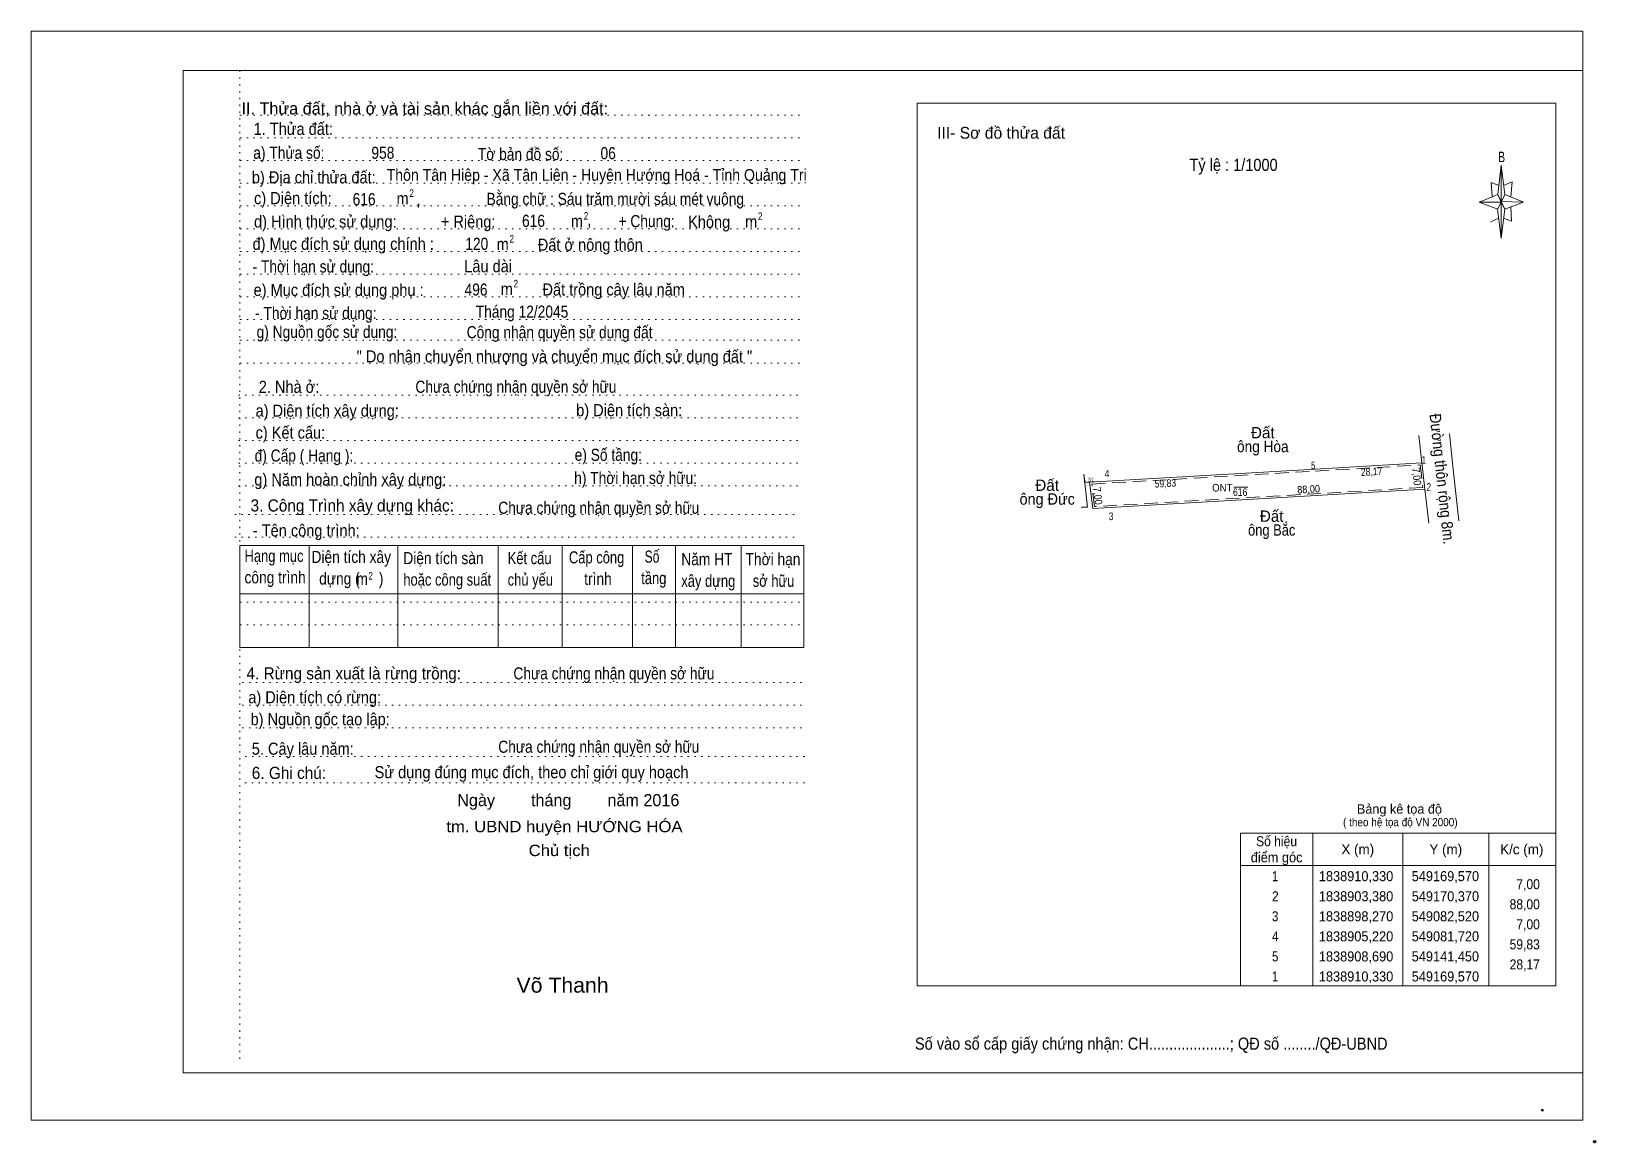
# Model space of a CAD drawing. Header units: metres. Extents: x 547371 to 549215, y 1838188 to 1839010.
# Drawn here: x 548593.7 to 549007.5, y 1838716.4 to 1839010.3 of the extents above; entities that cross this region are included whole.
import ezdxf
from ezdxf.enums import TextEntityAlignment as Align

# ---------------------------------------------------------------- set-up
doc = ezdxf.new("R2010")
doc.units = ezdxf.units.M
doc.header["$LTSCALE"] = 1.2
doc.header["$PDMODE"] = 32
doc.header["$PDSIZE"] = 0.6
doc.linetypes.add('DOTTED', pattern=[1.5, 0.3, -1.2])
doc.linetypes.add('MEDIUM_DASHED', pattern=[4.5, 3, -1.5])
for name, color, linetype, lineweight in [('1', 7, 'DOTTED', 13), ('10', 7, 'Continuous', 13), ('2', 7, 'Continuous', 13), ('21', 7, 'Continuous', 13), ('22', 7, 'Continuous', 13), ('27', 7, 'Continuous', 13), ('30', 7, 'Continuous', 13), ('63', 7, 'Continuous', 13), ('7', 7, 'Continuous', 13)]:
    doc.layers.add(name, color=color, linetype=linetype, lineweight=lineweight)
for name, color, linetype in [('20', 7, 'Continuous'), ('50', 7, 'Continuous'), ('9', 7, 'Continuous')]:
    doc.layers.add(name, color=color, linetype=linetype)

msp = doc.modelspace()

# ---------------------------------------------------------------- texts
at = {"layer": '10'}
msp.add_text('III- Sơ đồ thửa đất', height=3.1, dxfattribs=at).set_placement((548850.16, 1838981.89), align=Align.CENTER)
for s, height, width, p in [('  Thôn Tân Hiệp - Xã Tân Liên - Huyện Hướng Hoá - Tỉnh Quảng Trị', 3.1, 0.9, (548742.17, 1838970.75)), ('Bằng chữ : Sáu trăm mười sáu mét vuông', 3.2, 0.85, (548748.135, 1838964.37))]:
    msp.add_text(s, height=height, dxfattribs=dict(at, width=width)).set_placement(p, align=Align.CENTER)
at = {"layer": '2'}
for s, p in [('II. Thửa đất, nhà ở và tài sản khác gắn liền với đất:', (548649.27, 1838988.29)), (',', (548695.47, 1838964.17)), (',', (548740.67, 1838958.89))]:
    msp.add_text(s, height=3.2, dxfattribs=at).set_placement(p)
for s, height, width, p in [('1. Thửa đất:', 3.2, 0.9, (548652.47, 1838982.89)), ('a) Thửa số:', 3.2, 0.85, (548652.39, 1838976.57)), ('958', 3.2, 0.85, (548683.63, 1838976.57)), ('Tờ bản đồ số:', 3.2, 0.85, (548711.79, 1838976.21)), ('06', 3.2, 0.85, (548744.23, 1838976.45)), ('c) Diện tích:', 3.2, 0.9, (548652.59, 1838964.57)), ('616', 3.2, 0.85, (548678.67, 1838964.29)), ('m', 3.2, 0.9, (548690.27, 1838964.49)), ('2', 2, 0.8, (548693.67, 1838966.49)), ('2', 2, 0.8, (548739.79, 1838960.49)), ('d) Hình thức sử dụng:', 3.2, 0.9, (548652.59, 1838958.37)), ('+ Riêng:', 3.2, 0.9, (548701.99, 1838958.37)), ('616', 3.2, 0.85, (548723.47, 1838958.57)), ('m', 3.2, 0.9, (548736.39, 1838958.49)), ('+ Chung:', 3.2, 0.85, (548748.99, 1838958.49)), ('Không', 3.2, 0.9, (548767.39, 1838958.29)), ('m', 3.2, 0.9, (548782.47, 1838958.37)), ('2', 2, 0.8, (548785.87, 1838960.37)), ('đ) Mục đích sử dụng chính : ', 3.2, 0.9, (548652.19, 1838952.49)), ('120', 3.2, 0.85, (548708.47, 1838952.49)), ('m', 3.2, 0.9, (548716.75, 1838952.41)), ('2', 2, 0.8, (548720.15, 1838954.41)), ('Đất ở nông thôn', 3.2, 0.9, (548727.63, 1838952.25)), ('- Thời hạn sử dụng: ', 3.2, 0.85, (548652.19, 1838946.49)), ('Lâu dài', 3.2, 0.9, (548708.19, 1838946.57)), ('e) Mục đích sử dụng phụ : ', 3.2, 0.9, (548652.47, 1838940.29)), ('m', 3.2, 0.9, (548717.83, 1838940.55)), ('2', 2, 0.8, (548721.23, 1838942.55)), ('Đất trồng cây lâu năm ', 3.2, 0.9, (548728.87, 1838940.41)), ('- Thời hạn sử dụng: ', 3.2, 0.85, (548652.87, 1838934.17)), ('Tháng 12/2045', 3.2, 0.85, (548711.23, 1838934.55)), ('g) Nguồn gốc sử dụng: ', 3.2, 0.85, (548653.27, 1838929.21)), ('2. Nhà ở:', 3.2, 0.9, (548653.83, 1838914.67)), ('a) Diện tích xây dựng:', 3.2, 0.9, (548652.99, 1838908.37)), ('b) Diện tích sàn:', 3.2, 0.9, (548737.79, 1838908.49)), ('c) Kết cấu:', 3.2, 0.9, (548652.99, 1838902.57)), ('đ) Cấp ( Hạng ):', 3.2, 0.85, (548652.75, 1838896.49)), ('e) Số tầng:', 3.2, 0.85, (548737.39, 1838896.69)), ('g) Năm hoàn chỉnh xây dựng:', 3.2, 0.9, (548652.67, 1838890.17)), ('h) Thời hạn sở hữu:', 3.2, 0.85, (548737.27, 1838890.57)), ('3. Công Trình xây dựng khác:', 3.2, 0.95, (548651.67, 1838883.29)), ('- Tên công trình:', 3.2, 0.9, (548652.27, 1838876.69)), ('Hạng mục', 3.2, 0.8, (548650.07, 1838869.97)), ('Diện tích xây', 3.2, 0.85, (548667.79, 1838869.69)), ('Diện tích sàn', 3.2, 0.85, (548692.07, 1838869.37)), ('Kết cấu', 3.2, 0.8, (548719.67, 1838869.37)), ('Cấp công', 3.2, 0.8, (548735.87, 1838869.57)), (' Số', 3.2, 0.75, (548754.99, 1838869.77)), ('Năm HT', 3.2, 0.85, (548765.59, 1838869.09)), ('Thời hạn', 3.2, 0.85, (548782.59, 1838869.09)), ('công trình', 3.2, 0.85, (548650.07, 1838864.29)), ('  dựng (     )', 3.2, 0.85, (548667.79, 1838863.97)), ('2', 2.014, 0.75, (548682.87, 1838865.29)), ('    trình', 3.2, 0.85, (548735.87, 1838863.89)), ('tầng', 3.2, 0.8, (548754.99, 1838864.09)), ('m', 3.2, 0.85, (548679.67, 1838863.89)), ('hoặc công suất', 3.2, 0.8, (548692.07, 1838863.69)), ('chủ yếu', 3.2, 0.8, (548719.67, 1838863.69)), ('xây dựng', 3.2, 0.8, (548765.59, 1838863.37)), ('  sở hữu', 3.2, 0.8, (548782.59, 1838863.37)), ('4. Rừng sản xuất là rừng trồng:', 3.2, 0.95, (548650.59, 1838838.89)), ('a) Diện tích có rừng:', 3.2, 0.9, (548651.07, 1838832.57)), ('b) Nguồn gốc tạo lập:', 3.2, 0.9, (548651.67, 1838826.77)), ('5. Cây lâu năm:', 3.2, 0.9, (548651.99, 1838818.97)), ('6. Ghi chú:', 3.2, 0.95, (548651.99, 1838812.57)), ('Số vào sổ cấp giấy chứng nhận: CH....................; QĐ số ......../QĐ-UBND', 3.2, 0.9, (548827.39, 1838740.97))]:
    msp.add_text(s, height=height, dxfattribs=dict(at, width=width)).set_placement(p)
at = {"layer": '2', "width": 0.9}
msp.add_text('b) Địa chỉ thửa đất:', height=3.2, dxfattribs=at).set_placement((548668.385, 1838970.09), align=Align.CENTER)
at = {"layer": '20'}
msp.add_text('Bảng kê tọa độ', height=2.5, dxfattribs=at).set_placement((548955.535, 1838803.38), align=Align.CENTER)
at = {"layer": '20', "width": 0.9}
msp.add_text('( theo hệ tọa độ VN 2000)', height=2.187, dxfattribs=at).set_placement((548955.77, 1838800.06), align=Align.CENTER)
at = {"layer": '22', "width": 0.85}
msp.add_text('496', height=3.2, dxfattribs=at).set_placement((548708.27, 1838940.39))
at = {"layer": '27', "width": 0.85}
msp.add_text('1.31', height=1.063, rotation=3.325, dxfattribs=at).set_placement((548873.359, 1838891.148), align=Align.CENTER)
at = {"layer": '30', "width": 0.75}
msp.add_text('B', height=2.756, dxfattribs=at).set_placement((548982.57, 1838975.69), align=Align.CENTER)
at = {"layer": '50', "width": 0.9}
msp.add_text('Tỷ lệ : 1/1000', height=3.2, dxfattribs=at).set_placement((548899.99, 1838973.37))
at = {"layer": '50'}
msp.add_text('Ngày        tháng        năm 2016', height=3.2, dxfattribs=at).set_placement((548735.71, 1838805.37), align=Align.CENTER)
for s, height, width, p in [('tm. UBND huyện HƯỚNG HÓA', 3, 1.1, (548734.69, 1838798.49)), (' Chủ tịch', 3, 1.1, (548732.7, 1838792.17)), ('Võ Thanh', 4, 1.05, (548734.19, 1838756.05))]:
    msp.add_text(s, height=height, dxfattribs=dict(at, width=width)).set_placement(p, align=Align.CENTER)
at = {"layer": '63'}
for s, width, p in [('Số hiệu', 0.9, (548923.04, 1838794.77)), ('điểm góc', 0.95, (548923.055, 1838790.52)), (' 1', 0.8, (548922.25, 1838785.53)), ('1838910,330', 0.95, (548944.065, 1838785.53)), ('549169,570', 0.95, (548967.695, 1838785.53)), (' 2', 0.9, (548922.265, 1838780.22)), ('1838903,380', 0.95, (548944.065, 1838780.22)), ('549170,370', 0.95, (548967.695, 1838780.22)), (' 3', 0.85, (548922.255, 1838774.92)), ('1838898,270', 0.95, (548944.065, 1838774.92)), ('549082,520', 0.95, (548967.695, 1838774.92)), (' 4', 0.9, (548922.26, 1838769.62)), ('1838905,220', 0.95, (548944.065, 1838769.62)), ('549081,720', 0.95, (548967.695, 1838769.62)), (' 5', 0.85, (548922.255, 1838764.31)), ('1838908,690', 0.95, (548944.065, 1838764.31)), ('549141,450', 0.95, (548967.695, 1838764.31)), (' 1', 0.8, (548922.25, 1838759.01)), ('1838910,330', 0.95, (548944.065, 1838759.01)), ('549169,570', 0.95, (548967.695, 1838759.01))]:
    msp.add_text(s, height=2.653, dxfattribs=dict(at, width=width)).set_placement(p, align=Align.CENTER)
for s, p in [('X (m)', (548944.515, 1838792.64)), ('Y (m)', (548967.795, 1838792.64)), ('K/c (m)', (548987.895, 1838792.64))]:
    msp.add_text(s, height=2.653, dxfattribs=at).set_placement(p, align=Align.CENTER)
at = {"layer": '63', "width": 0.9}
for s, p in [('7,00', (548992.68, 1838783.41)), ('88,00', (548992.67, 1838778.1)), ('7,00', (548992.68, 1838772.8)), ('59,83', (548992.67, 1838767.5)), ('28,17', (548992.68, 1838762.19))]:
    msp.add_text(s, height=2.653, dxfattribs=at).set_placement(p, align=Align.RIGHT)
at = {"layer": '7'}
for s, height, rotation, width, p in [('Đường thôn rộng 8m.', 3, 276.199, 0.9, (548965.348, 1838891.777)), ('28,17', 2, 3.338, 0.85, (548948.232, 1838892.85)), ('7,00', 2, 276.566, 0.9, (548959.111, 1838892.439)), ('7,00', 2, 276.566, 0.9, (548874.751, 1838887.319)), ('59,83', 2, 3.325, 0.85, (548893.692, 1838889.759)), ('88,00', 2, 3.329, 0.9, (548931.567, 1838888.202))]:
    msp.add_text(s, height=height, rotation=rotation, dxfattribs=dict(at, width=width)).set_placement(p, align=Align.CENTER)
for p in [(548919.395, 1838902.65), (548862.355, 1838888.75), (548921.745, 1838880.57)]:
    msp.add_text('Đất', height=3, dxfattribs=at).set_placement(p, align=Align.CENTER)
for s, height, width, p in [('ông Hòa', 3, 0.9, (548919.4, 1838898.99)), ('ông Đức', 3, 0.95, (548862.365, 1838885.09)), ('ONT', 2, 0.95, (548908.675, 1838888.59)), ('616', 2, 0.85, (548913.4, 1838887.41)), ('ông Bắc', 3, 0.85, (548921.75, 1838876.91))]:
    msp.add_text(s, height=height, dxfattribs=dict(at, width=width)).set_placement(p, align=Align.CENTER)
for s, width, p in [(' 5', 0.8, (548933.33, 1838894.49)), (' 1', 0.75, (548962.53, 1838895.93)), (' 4', 0.85, (548878.82, 1838892.31)), (' 2', 0.85, (548963.93, 1838888.79)), (' 3', 0.8, (548879.87, 1838881.02))]:
    msp.add_text(s, height=2, dxfattribs=dict(at, width=width)).set_placement(p, align=Align.RIGHT)
at = {"layer": '9'}
for s, width, p in [('Công nhận quyền sử dụng đất ', 0.85, (548708.83, 1838929.11)), ('" Do nhận chuyển nhượng và chuyển mục đích sử dụng đất "', 0.9, (548679.73, 1838922.71)), ('Chưa chứng nhận quyền sở hữu', 0.85, (548695.27, 1838914.69)), ('Chưa chứng nhận quyền sở hữu', 0.85, (548717.19, 1838882.69)), ('Chưa chứng nhận quyền sở hữu', 0.85, (548721.19, 1838838.89)), ('Chưa chứng nhận quyền sở hữu', 0.85, (548717.19, 1838819.49)), ('Sử dụng đúng mục đích, theo chỉ giới quy hoạch', 0.9, (548684.47, 1838812.77))]:
    msp.add_text(s, height=3.2, dxfattribs=dict(at, width=width)).set_placement(p)

# ---------------------------------------------------------------- linework, layer by layer
at = {"layer": '1', "linetype": 'Continuous'}
for p, q in [((548633.87, 1838999.89), (549004.07, 1838999.89)), ((548633.87, 1838999.89), (548633.87, 1838734.89)), ((549004.07, 1838999.89), (549004.07, 1838734.89)), ((548633.87, 1838734.89), (549004.07, 1838734.89))]:
    msp.add_line(p, q, dxfattribs=at)
at = {"layer": '1'}
for p, q in [((548648.87, 1838999.89), (548648.87, 1838737.09)), ((548648.87, 1838988.09), (548797.99, 1838988.09)), ((548648.87, 1838982.09), (548797.99, 1838982.09)), ((548648.87, 1838976.09), (548797.99, 1838976.09)), ((548648.87, 1838970.09), (548797.99, 1838970.09)), ((548648.87, 1838964.09), (548797.99, 1838964.09)), ((548648.87, 1838958.09), (548797.99, 1838958.09)), ((548648.87, 1838952.09), (548797.99, 1838952.09)), ((548648.87, 1838946.09), (548797.99, 1838946.09)), ((548648.87, 1838940.09), (548797.99, 1838940.09)), ((548648.87, 1838934.09), (548797.99, 1838934.09)), ((548648.87, 1838928.57), (548797.99, 1838928.57)), ((548648.87, 1838922.49), (548797.99, 1838922.49)), ((548648.47, 1838914.09), (548797.59, 1838914.09)), ((548648.47, 1838908.09), (548797.59, 1838908.09)), ((548648.47, 1838902.09), (548797.59, 1838902.09)), ((548648.47, 1838896.09), (548797.59, 1838896.09)), ((548648.47, 1838890.09), (548797.59, 1838890.09)), ((548647.47, 1838882.49), (548796.59, 1838882.49)), ((548647.47, 1838876.49), (548796.59, 1838876.49)), ((548648.87, 1838859.29), (548797.99, 1838859.29)), ((548648.87, 1838853.29), (548797.99, 1838853.29)), ((548649.47, 1838838.09), (548798.59, 1838838.09)), ((548649.47, 1838832.09), (548798.59, 1838832.09)), ((548649.47, 1838826.09), (548798.59, 1838826.09)), ((548650.27, 1838818.49), (548799.39, 1838818.49)), ((548650.19, 1838811.57), (548799.27, 1838811.57))]:
    msp.add_line(p, q, dxfattribs=at)
at = {"layer": '1', "linetype": 'Continuous'}
msp.add_lwpolyline([(548593.67, 1838722.29), (549004.07, 1838722.29), (549004.07, 1839010.29), (548593.67, 1839010.29)], close=True, dxfattribs=at)
at = {"layer": '10'}
for p, q in [((548648.87, 1838874.29), (548797.99, 1838874.29)), ((548648.87, 1838874.29), (548648.87, 1838847.37)), ((548667.19, 1838874.29), (548667.19, 1838847.37)), ((548690.59, 1838874.29), (548690.59, 1838847.37)), ((548717.19, 1838874.29), (548717.19, 1838847.37)), ((548734.07, 1838874.29), (548734.07, 1838847.37)), ((548752.67, 1838874.29), (548752.67, 1838847.37)), ((548764.07, 1838874.29), (548764.07, 1838847.37)), ((548781.39, 1838874.29), (548781.39, 1838847.37)), ((548797.99, 1838874.29), (548797.99, 1838847.37)), ((548648.87, 1838861.49), (548797.99, 1838861.49)), ((548648.87, 1838847.37), (548797.99, 1838847.37))]:
    msp.add_line(p, q, dxfattribs=at)
at = {"layer": '2'}
msp.add_lwpolyline([(548827.99, 1838991.29), (548996.87, 1838991.29), (548996.87, 1838757.89), (548827.99, 1838757.89)], close=True, dxfattribs=at)
at = {"layer": '20'}
msp.add_point((549007.15, 1838716.67), dxfattribs=at)
at = {"layer": '21'}
msp.add_point((548993.35, 1838724.97), dxfattribs=at)
at = {"layer": '27'}
msp.add_line((548873.6, 1838891.02), (548872.29, 1838891), dxfattribs=at)
msp.add_lwpolyline([(548872.06, 1838893.15), (548873, 1838884.43), (548871.37, 1838884.46)], dxfattribs=at)
at = {"layer": '30'}
for p, q in [((548981.59, 1838967.09), (548982.47, 1838974.89)), ((548983.39, 1838967.09), (548988.39, 1838965.09)), ((548981.59, 1838963.29), (548976.59, 1838965.09)), ((548983.39, 1838963.29), (548982.47, 1838955.49)), ((548984.99, 1838963.89), (548985.19, 1838960.09)), ((548979.59, 1838959.89), (548981.79, 1838960.89)), ((548985.19, 1838960.09), (548983.07, 1838960.89))]:
    msp.add_line(p, q, dxfattribs=at)
for points in [[(548982.47, 1838974.89), (548983.39, 1838967.09), (548982.47, 1838965.09)], [(548982.47, 1838965.09), (548976.59, 1838965.09), (548981.59, 1838967.09), (548983.39, 1838963.29), (548988.39, 1838965.09), (548982.47, 1838965.29)], [(548982.47, 1838965.09), (548982.47, 1838955.49), (548981.47, 1838963.29)]]:
    msp.add_lwpolyline(points, close=True, dxfattribs=at)
for points in [[(548982.47, 1838965.09), (548981.59, 1838967.09), (548976.59, 1838965.09)], [(548981.87, 1838969.49), (548979.79, 1838970.29), (548980.07, 1838966.49)], [(548983.07, 1838969.49), (548985.39, 1838970.49), (548984.99, 1838966.49)], [(548982.47, 1838965.09), (548983.39, 1838963.29), (548988.39, 1838965.09)]]:
    msp.add_lwpolyline(points, dxfattribs=at)
at = {"layer": '63'}
for p, q in [((548932.59, 1838798.21), (548932.59, 1838757.89)), ((548956.44, 1838798.21), (548956.44, 1838757.89)), ((548979.15, 1838798.21), (548979.15, 1838757.89)), ((548913.51, 1838789.72), (548996.87, 1838789.72))]:
    msp.add_line(p, q, dxfattribs=at)
msp.add_lwpolyline([(548913.51, 1838798.21), (548996.87, 1838798.21), (548996.87, 1838757.89), (548913.51, 1838757.89)], close=True, dxfattribs=at)
at = {"layer": '7'}
for p, q in [((548960.68, 1838903.38), (548961.45, 1838896.13)), ((548968.74, 1838903.84), (548969.67, 1838895.3)), ((548933.33, 1838894.49), (548873.6, 1838891.02)), ((548961.45, 1838896.13), (548933.33, 1838894.49)), ((548969.67, 1838895.3), (548971.24, 1838880.83)), ((548873.6, 1838891.02), (548874.4, 1838884.07)), ((548962.25, 1838889.18), (548874.4, 1838884.05)), ((548911.73, 1838889.71), (548915.46, 1838889.71))]:
    msp.add_line(p, q, dxfattribs=at)
at = {"layer": '7', "linetype": 'MEDIUM_DASHED'}
msp.add_lwpolyline([(548961.01, 1838895.6), (548961.69, 1838889.65), (548874.84, 1838884.6), (548874.16, 1838890.55), (548933.36, 1838893.99)], close=True, dxfattribs=at)
at = {"layer": '7'}
msp.add_lwpolyline([(548963.27, 1838880.24), (548962.25, 1838889.18), (548961.45, 1838896.13)], dxfattribs=at)

msp.set_redraw_order([(e.dxf.handle, doc.entitydb.next_handle()) for e in msp.query("TEXT MTEXT ATTDEF DIMENSION ARC_DIMENSION")])  # texts and dimensions are drawn at this point

doc.saveas('drawing.dxf')
